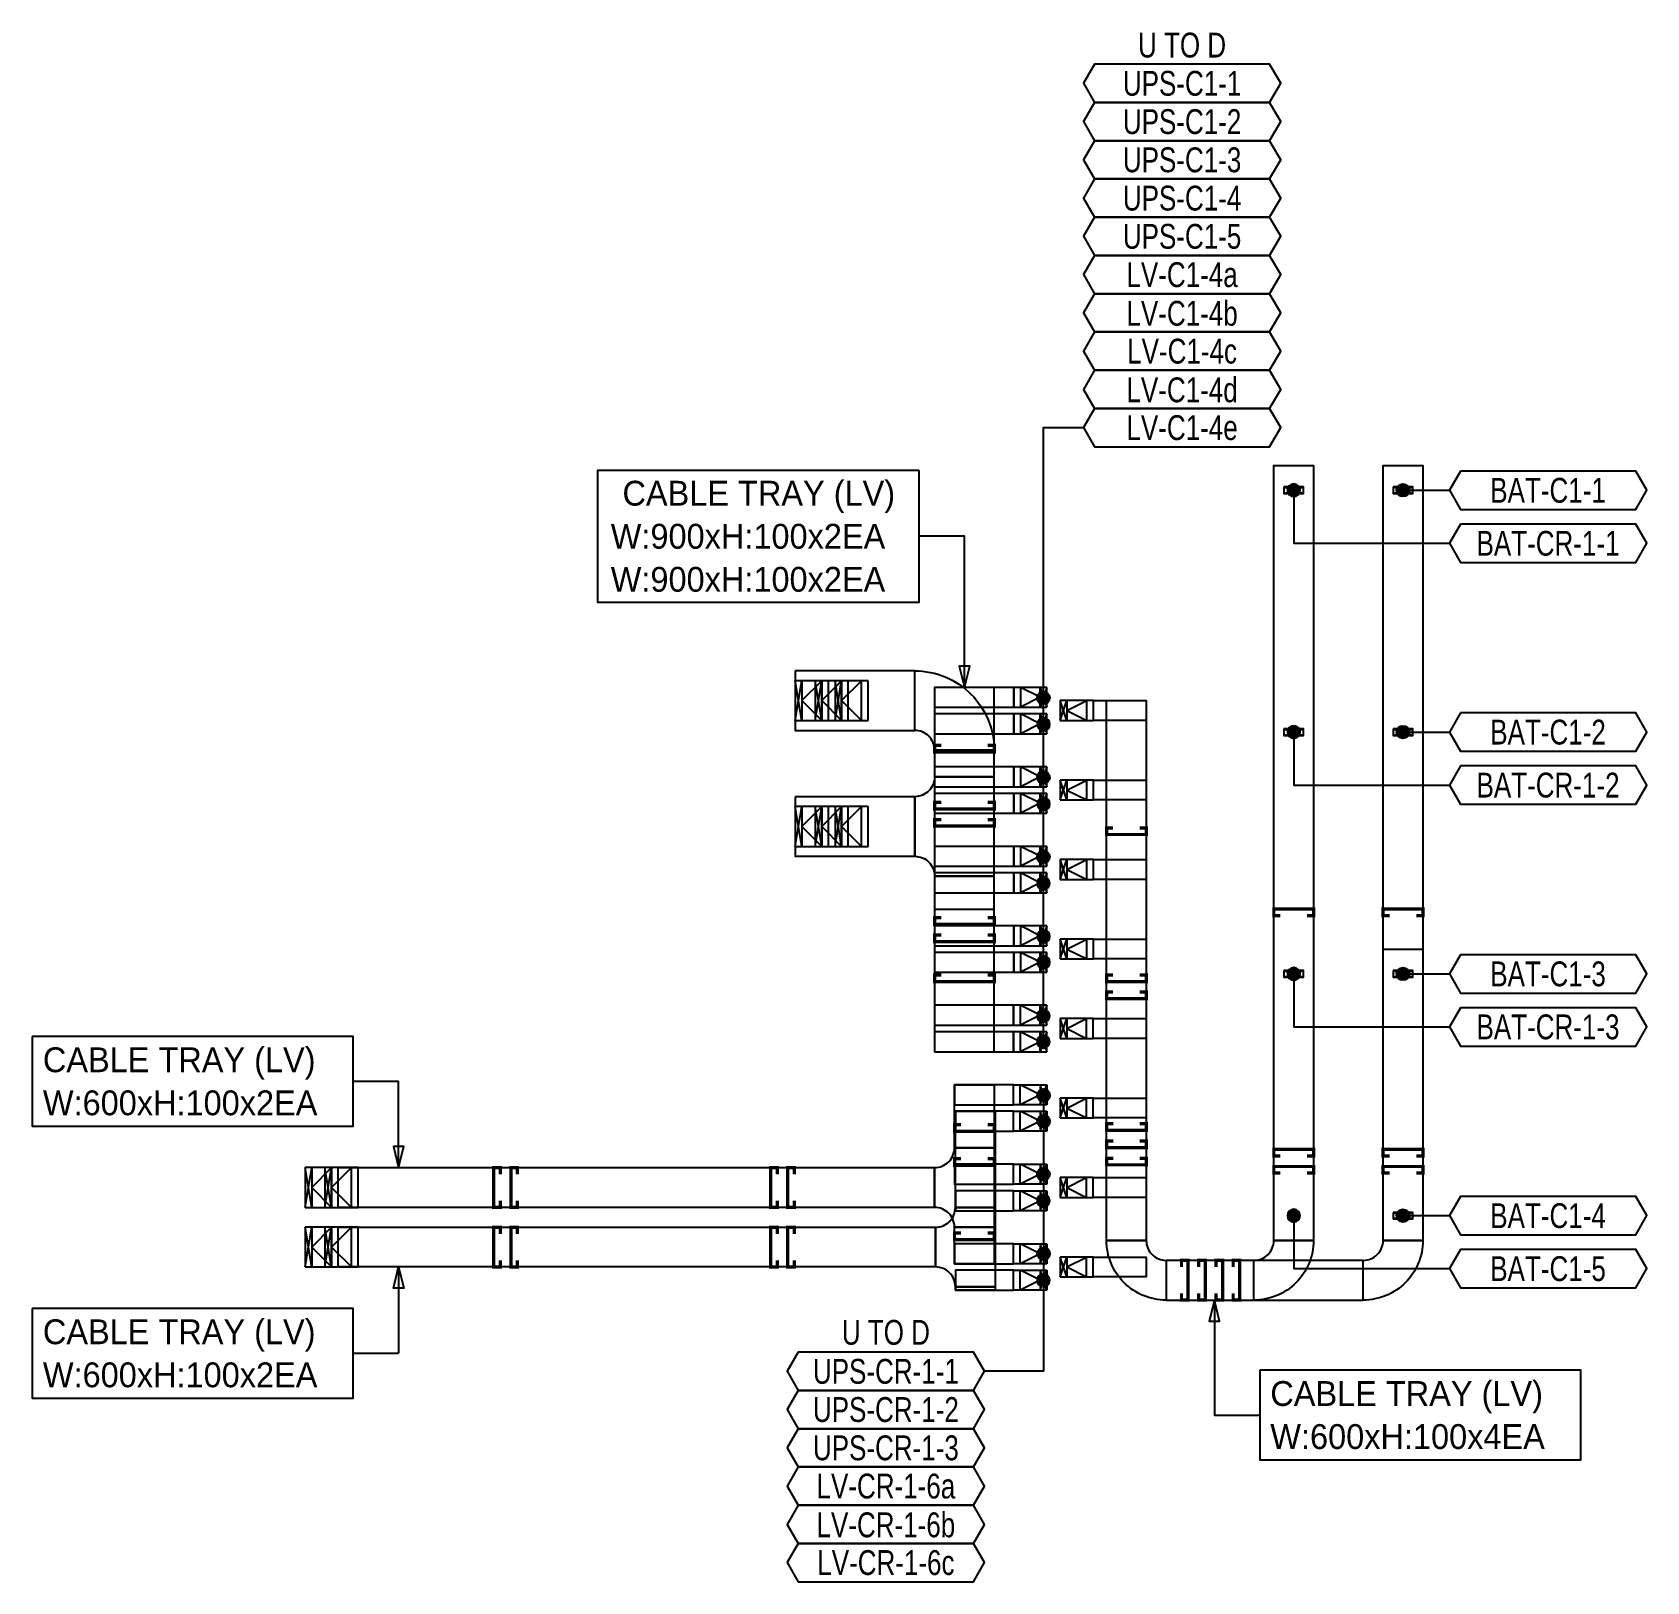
# Model space of a CAD drawing. Header units: millimetres. Extents: x 31670 to 374393, y -351975 to 839589.
# Drawn here: x 286631 to 311005, y -304501 to -281111 of the extents above; entities that cross this region are included whole.
import ezdxf
from ezdxf.enums import TextEntityAlignment as Align

# ---------------------------------------------------------------- set-up
doc = ezdxf.new("R2010")
doc.units = ezdxf.units.MM
doc.header["$LTSCALE"] = 150
for name, color, linetype in [('-----26 Electrical Cable Tray_HV_N', 30, 'Continuous'), ('-----26 Electrical Cable Tray_LV_UPS1', 6, 'Continuous'), ('-----26 Electrical Cable Tray_LV_UPS2', 2, 'Continuous'), ('-----26 Electrical Cable Tray_LV_UPSBAT', 11, 'Continuous'), ('-----29 주기', 1, 'Continuous'), ('-----30 Text', 2, 'Continuous'), ('-----99 Cable Schedule', 2, 'Continuous')]:
    doc.layers.add(name, color=color, linetype=linetype)
doc.styles.add('ELEC', font='Dotum.ttf')

msp = doc.modelspace()

# ---------------------------------------------------------------- texts
at = {"layer": '-----26 Electrical Cable Tray_LV_UPS1', "style": 'ELEC'}
for s, p in [('W:900xH:100x2EA', (295364, -289369, 0)), ('CABLE TRAY (LV)', (286791, -296622, 0)), ('W:600xH:100x2EA', (286791, -297272, 0))]:
    msp.add_text(s, height=375, dxfattribs=at).set_placement(p, align=Align.MIDDLE_LEFT)
at = {"layer": '-----26 Electrical Cable Tray_LV_UPS2', "style": 'ELEC'}
for s, p in [('CABLE TRAY (LV)', (295541, -288069, 0)), ('W:900xH:100x2EA', (295364, -288719, 0)), ('CABLE TRAY (LV)', (286791, -300728, 0)), ('W:600xH:100x2EA', (286791, -301378, 0))]:
    msp.add_text(s, height=375, dxfattribs=at).set_placement(p, align=Align.MIDDLE_LEFT)
at = {"layer": '-----26 Electrical Cable Tray_LV_UPSBAT', "style": 'ELEC'}
for s, p in [('CABLE TRAY (LV)', (305322, -301660, 0)), ('W:600xH:100x4EA', (305322, -302310, 0))]:
    msp.add_text(s, height=375, dxfattribs=at).set_placement(p, align=Align.MIDDLE_LEFT)
at = {"layer": '-----30 Text', "linetype": 'Continuous', "style": 'ELEC', "width": 0.8}
for s, p in [('U TO D', (303990, -281304)), ('UPS-C1-1', (303990, -281881)), ('UPS-C1-2', (303990, -282459)), ('UPS-C1-3', (303990, -283036)), ('UPS-C1-4', (303990, -283614)), ('UPS-C1-5', (303990, -284191)), ('LV-C1-4a', (303990, -284769)), ('LV-C1-4b', (303990, -285346)), ('LV-C1-4c', (303990, -285924)), ('LV-C1-4d', (303990, -286501)), ('LV-C1-4e', (303990, -287079)), ('BAT-C1-1', (309515, -288025)), ('BAT-CR-1-1', (309515, -288825, 0)), ('BAT-C1-2', (309515, -291675)), ('BAT-CR-1-2', (309515, -292475, 0)), ('BAT-C1-3', (309515, -295325)), ('BAT-CR-1-3', (309515, -296125, 0)), ('BAT-C1-4', (309515, -298975)), ('BAT-C1-5', (309515, -299775)), ('U TO D', (299518, -300736, 0)), ('UPS-CR-1-1', (299518, -301325, 0)), ('UPS-CR-1-2', (299518, -301902, 0)), ('UPS-CR-1-3', (299518, -302480, 0)), ('LV-CR-1-6a', (299518, -303057, 0)), ('LV-CR-1-6b', (299518, -303635, 0)), ('LV-CR-1-6c', (299518, -304212, 0))]:
    msp.add_text(s, height=375, dxfattribs=at).set_placement(p, align=Align.MIDDLE)

# ---------------------------------------------------------------- blocks, each defined once
blk = doc.blocks.new('A$550585017316')
at = {"color": 0}
for p, q in [((400, 300), (0, 300)), ((0, 300), (0, 0)), ((500, 300), (400, 300)), ((500, 0), (500, 300)), ((0, 0), (400, 0)), ((400, 0), (500, 0))]:
    blk.add_line(p, q, dxfattribs=at)
at = {"color": 8}
for p, q in [((100, 0), (0, 300)), ((0, 0), (100, 300)), ((100, 150), (400, 300)), ((100, 300), (100, 0)), ((400, 0), (400, 300)), ((100, 150), (400, 0))]:
    blk.add_line(p, q, dxfattribs=at)
blk = doc.blocks.new('A$495596483691')
at = {"color": 0}
for p, q in [((100, 600), (0, 600)), ((0, 600), (0, 0)), ((500, 600), (100, 600)), ((500, 0), (500, 600)), ((0, 0), (100, 0)), ((100, 0), (500, 0))]:
    blk.add_line(p, q, dxfattribs=at)
at = {"color": 8}
for p, q in [((400, 300), (100, 600)), ((100, 600), (100, 0)), ((400, 0), (400, 600)), ((400, 600), (500, 0)), ((500, 600), (400, 0)), ((400, 300), (100, 0))]:
    blk.add_line(p, q, dxfattribs=at)
blk = doc.blocks.new('A$C9a0ab699')
h = blk.add_hatch(color=0)
edge = h.paths.add_edge_path()
edge.add_arc((64, 64), 64, -360, 0, ccw=False)
at = {"color": 0}
blk.add_circle((64, 64), 64, dxfattribs=at)

# ---------------------------------------------------------------- linework, layer by layer
at = {"layer": '-----26 Electrical Cable Tray_HV_N', "color": 1}
for p, q in [((291477, -296947, 0), (292162, -296947, 0)), ((291477, -301053, 0), (292162, -301053, 0))]:
    msp.add_line(p, q, dxfattribs=at)
at = {"layer": '-----26 Electrical Cable Tray_HV_N', "color": 1, "elevation": 0}
for points in [[(300015, -287719), (300015, -289719), (295169, -289719), (295169, -287719)], [(286631, -296272), (286631, -297622), (291477, -297622), (291477, -296272)], [(286631, -300378), (286631, -301728), (291477, -301728), (291477, -300378)], [(305162, -301310), (305162, -302660), (310008, -302660), (310008, -301310)]]:
    msp.add_lwpolyline(points, close=True, dxfattribs=at)
for points in [[(300704, -291000), (300784, -290680), (300624, -290680), (300704, -291000), (300704, -288719), (300015, -288719)], [(292162, -298250), (292242, -297930), (292082, -297930), (292162, -298250), (292162, -296947)], [(292162, -299750), (292242, -300070), (292082, -300070), (292162, -299750), (292162, -301053)], [(304477, -300250), (304397, -300570), (304557, -300570), (304477, -300250), (304477, -301985), (305162, -301985)]]:
    msp.add_lwpolyline(points, dxfattribs=at)
at = {"layer": '-----26 Electrical Cable Tray_LV_UPS1', "elevation": 0}
for points in [[(300254, -292350), (301154, -292350), (301154, -291000), (300254, -291000)], [(300254, -291700), (301449, -291700), (301449, -291400), (300254, -291400)], [(298150, -292650), (298150, -293550), (299954, -293550), (299954, -292650)], [(298150, -292650), (298150, -293550), (299954, -293550), (299954, -292650)], [(300254, -292900), (301449, -292900), (301449, -292600), (300254, -292600)], [(300254, -294100), (301449, -294100), (301449, -293800), (300254, -293800)], [(300254, -296500), (301154, -296500), (301154, -293850), (300254, -293850)], [(300254, -296500), (301154, -296500), (301154, -293850), (300254, -293850)], [(300254, -295300), (301449, -295300), (301449, -295000), (300254, -295000)], [(300250, -296500), (301446, -296500), (301446, -296200), (300250, -296200)], [(301446, -297000), (300554, -297000), (300554, -297300), (301446, -297300)], [(301154, -297000), (301154, -297950), (300554, -297950), (300554, -297000)], [(291250, -298250), (300254, -298250), (300254, -298850), (291250, -298850)], [(291550, -298250), (300254, -298250), (300254, -298850), (291550, -298850)], [(301446, -298200), (300554, -298200), (300554, -298500), (301446, -298500)], [(301154, -299150), (301154, -299700), (300554, -299700), (300554, -299150)], [(301446, -299400), (300554, -299400), (300554, -299700), (301446, -299700)]]:
    msp.add_lwpolyline(points, close=True, dxfattribs=at)
at = {"layer": '-----26 Electrical Cable Tray_LV_UPS1', "ltscale": 7.5, "const_width": 50, "elevation": 0}
for points in [[(301054, -291877), (301154, -291877), (301154, -291977), (300254, -291977), (300254, -291877), (300354, -291877)], [(301054, -294477), (301154, -294477), (301154, -294577), (300254, -294577), (300254, -294477), (300354, -294477)], [(301054, -294737), (301154, -294737), (301154, -294837), (300254, -294837), (300254, -294737), (300354, -294737)], [(301054, -297602), (301154, -297602), (301154, -297702), (300554, -297702), (300554, -297602), (300654, -297602)], [(293696, -298750), (293696, -298850), (293596, -298850), (293596, -298250), (293696, -298250), (293696, -298350)], [(293956, -298750), (293956, -298850), (293856, -298850), (293856, -298250), (293956, -298250), (293956, -298350)], [(297877, -298750), (297877, -298850), (297777, -298850), (297777, -298250), (297877, -298250), (297877, -298350)], [(298137, -298750), (298137, -298850), (298037, -298850), (298037, -298250), (298137, -298250), (298137, -298350)], [(301054, -299238), (301154, -299238), (301154, -299338), (300554, -299338), (300554, -299238), (300654, -299238)]]:
    msp.add_lwpolyline(points, dxfattribs=at)
at = {"layer": '-----26 Electrical Cable Tray_LV_UPS1', "elevation": 0}
for points in [[(300254, -293850), (301154, -293850), (301154, -293850), (301154, -292350), (300254, -292350, -0.414214), (299954, -292650), (299954, -293550), (299954, -293550, -0.414214)], [(300254, -293850), (301154, -293850), (301154, -293850), (301154, -292350), (300254, -292350, -0.414214), (299954, -292650), (299954, -293550), (299954, -293550, -0.414214)], [(300554, -297950), (301154, -297950), (301154, -297950), (301154, -299150), (300554, -299150, 0.414214), (300254, -298850), (300254, -298250), (300254, -298250, 0.414214)], [(300554, -297950), (301154, -297950), (301154, -297950), (301154, -299150), (300554, -299150, 0.414214), (300254, -298850), (300254, -298250), (300254, -298250, 0.414214)]]:
    msp.add_lwpolyline(points, format="xyb", close=True, dxfattribs=at)
at = {"layer": '-----26 Electrical Cable Tray_LV_UPS2', "elevation": 0}
for points in [[(298150, -290750), (298150, -291650), (299954, -291650), (299954, -290750)], [(298150, -290750), (298150, -291650), (299954, -291650), (299954, -290750)], [(300254, -291300), (301449, -291300), (301449, -291000), (300254, -291000)], [(300254, -296500), (301154, -296500), (301154, -291950), (300254, -291950)], [(300254, -294350), (301154, -294350), (301154, -291950), (300254, -291950)], [(300254, -292500), (301449, -292500), (301449, -292200), (300254, -292200)], [(300254, -293700), (301449, -293700), (301449, -293400), (300254, -293400)], [(300254, -294900), (301449, -294900), (301449, -294600), (300254, -294600)], [(300250, -296100), (301446, -296100), (301446, -295800), (300250, -295800)], [(301446, -297400), (300567, -297400), (300567, -297700), (301446, -297700)], [(301167, -297400), (301167, -298850), (300567, -298850), (300567, -297400)], [(301446, -298600), (300567, -298600), (300567, -298900), (301446, -298900)], [(291250, -299150), (300267, -299150), (300267, -299750), (291250, -299750)], [(291550, -299150), (300267, -299150), (300267, -299750), (291550, -299750)], [(301446, -299800), (300567, -299800), (300567, -300100), (301446, -300100)], [(301167, -300050), (301167, -300100), (300567, -300100), (300567, -300050)]]:
    msp.add_lwpolyline(points, close=True, dxfattribs=at)
for points in [[(300254, -291950), (300254, -291950, 0.414214), (299954, -291650), (299954, -291650), (299954, -290750, -0.414214), (301154, -291950)], [(300254, -291950), (300254, -291950, 0.414214), (299954, -291650), (299954, -291650), (299954, -290750, -0.414214), (301154, -291950)], [(300567, -298850), (301167, -298850), (301167, -298850), (301167, -300050), (300567, -300050, 0.414214), (300267, -299750), (300267, -299150), (300267, -299150, 0.414214)]]:
    msp.add_lwpolyline(points, format="xyb", close=True, dxfattribs=at)
at = {"layer": '-----26 Electrical Cable Tray_LV_UPS2', "ltscale": 7.5, "const_width": 50, "elevation": 0}
for points in [[(301054, -292735), (301154, -292735), (301154, -292835), (300254, -292835), (300254, -292735), (300354, -292735)], [(301054, -292995), (301154, -292995), (301154, -293095), (300254, -293095), (300254, -292995), (300354, -292995)], [(301054, -295341), (301154, -295341), (301154, -295441), (300254, -295441), (300254, -295341), (300354, -295341)], [(301054, -298116), (301154, -298116), (301154, -298216), (300554, -298216), (300554, -298116), (300654, -298116)], [(293696, -299650), (293696, -299750), (293596, -299750), (293596, -299150), (293696, -299150), (293696, -299250)], [(293956, -299650), (293956, -299750), (293856, -299750), (293856, -299150), (293956, -299150), (293956, -299250)], [(297877, -299650), (297877, -299750), (297777, -299750), (297777, -299150), (297877, -299150), (297877, -299250)], [(298137, -299650), (298137, -299750), (298037, -299750), (298037, -299150), (298137, -299150), (298137, -299250)]]:
    msp.add_lwpolyline(points, dxfattribs=at)
at = {"layer": '-----26 Electrical Cable Tray_LV_UPSBAT'}
for p, q in [((305525, -288075, 0), (305825, -287975, 0)), ((305525, -287975, 0), (305825, -288075, 0)), ((307175, -288075), (307475, -287975)), ((307175, -287975), (307475, -288075)), ((305525, -291725), (305825, -291625)), ((305525, -291625), (305825, -291725)), ((307175, -291725), (307475, -291625)), ((307175, -291625), (307475, -291725)), ((305525, -295375), (305825, -295275)), ((305525, -295275), (305825, -295375)), ((307175, -295375), (307475, -295275)), ((307175, -295275), (307475, -295375)), ((307175, -299025), (307475, -298925)), ((307175, -298925), (307475, -299025))]:
    msp.add_line(p, q, dxfattribs=at)
at = {"layer": '-----26 Electrical Cable Tray_LV_UPSBAT', "elevation": 0}
for points in [[(305375, -299350), (305375, -287650), (305975, -287650), (305975, -299350)], [(307025, -299350), (307025, -287650), (307625, -287650), (307625, -299350)], [(305525, -287975), (305525, -288075), (305825, -288075), (305825, -287975)], [(307175, -287975), (307175, -288075), (307475, -288075), (307475, -287975)], [(302651, -291200), (303449, -291200), (303449, -291500), (302651, -291500)], [(302849, -299350), (302849, -291200), (303449, -291200), (303449, -299350)], [(302849, -299350), (302849, -291200), (303449, -291200), (303449, -299350)], [(305525, -291625), (305525, -291725), (305825, -291725), (305825, -291625)], [(307175, -291625), (307175, -291725), (307475, -291725), (307475, -291625)], [(302651, -292400), (303449, -292400), (303449, -292700), (302651, -292700)], [(302651, -293600), (303449, -293600), (303449, -293900), (302651, -293900)], [(302651, -294800), (303449, -294800), (303449, -295100), (302651, -295100)], [(307025, -299350), (307025, -294950), (307625, -294950), (307625, -299350)], [(305525, -295275), (305525, -295375), (305825, -295375), (305825, -295275)], [(307175, -295275), (307175, -295375), (307475, -295375), (307475, -295275)], [(302648, -296000), (303450, -296000), (303450, -296300), (302648, -296300)], [(302648, -297200), (303450, -297200), (303450, -297500), (302648, -297500)], [(302648, -298400), (303450, -298400), (303450, -298700), (302648, -298700)], [(307175, -298925), (307175, -299025), (307475, -299025), (307475, -298925)], [(302648, -299600), (303450, -299600), (303450, -299900), (302648, -299900)], [(303749, -300250), (306725, -300250), (306725, -299650), (303749, -299650)], [(303749, -300250), (306725, -300250), (306725, -299650), (303749, -299650)], [(303749, -300250), (305075, -300250), (305075, -299650), (303749, -299650)], [(303749, -300250), (305075, -300250), (305075, -299650), (303749, -299650)]]:
    msp.add_lwpolyline(points, close=True, dxfattribs=at)
at = {"layer": '-----26 Electrical Cable Tray_LV_UPSBAT', "ltscale": 7.5, "const_width": 50, "elevation": 0}
for points in [[(303349, -293121), (303449, -293121), (303449, -293221), (302849, -293221), (302849, -293121), (302949, -293121)], [(307125, -294445), (307025, -294445), (307025, -294345), (307625, -294345), (307625, -294445), (307525, -294445)], [(303349, -295341), (303449, -295341), (303449, -295441), (302849, -295441), (302849, -295341), (302949, -295341)], [(303349, -295601), (303449, -295601), (303449, -295701), (302849, -295701), (302849, -295601), (302949, -295601)], [(303350, -297588), (303450, -297588), (303450, -297688), (302850, -297688), (302850, -297588), (302950, -297588)], [(303350, -297848), (303450, -297848), (303450, -297948), (302850, -297948), (302850, -297848), (302950, -297848)], [(303350, -298108), (303450, -298108), (303450, -298208), (302850, -298208), (302850, -298108), (302950, -298108)], [(307125, -298074), (307025, -298074), (307025, -297974), (307625, -297974), (307625, -298074), (307525, -298074)], [(307125, -298333), (307025, -298333), (307025, -298233), (307625, -298233), (307625, -298333), (307525, -298333)], [(303981, -299750), (303981, -299650), (304081, -299650), (304081, -300250), (303981, -300250), (303981, -300150)], [(304241, -299750), (304241, -299650), (304341, -299650), (304341, -300250), (304241, -300250), (304241, -300150)], [(304501, -299750), (304501, -299650), (304601, -299650), (304601, -300250), (304501, -300250), (304501, -300150)], [(304761, -299750), (304761, -299650), (304861, -299650), (304861, -300250), (304761, -300250), (304761, -300150)]]:
    msp.add_lwpolyline(points, dxfattribs=at)
at = {"layer": '-----26 Electrical Cable Tray_LV_UPSBAT', "ltscale": 7.5, "const_width": 50}
for points in [[(305475, -294445), (305375, -294445), (305375, -294345), (305975, -294345), (305975, -294445), (305875, -294445)], [(305475, -298074), (305375, -298074), (305375, -297974), (305975, -297974), (305975, -298074), (305875, -298074)], [(305475, -298333), (305375, -298333), (305375, -298233), (305975, -298233), (305975, -298333), (305875, -298333)]]:
    msp.add_lwpolyline(points, dxfattribs=at)
at = {"layer": '-----26 Electrical Cable Tray_LV_UPSBAT', "elevation": 0}
for points in [[(303449, -299350), (303449, -299350, 0.414214), (303749, -299650), (303749, -299650), (303749, -300250, -0.414214), (302849, -299350)], [(303449, -299350), (303449, -299350, 0.414214), (303749, -299650), (303749, -299650), (303749, -300250, -0.414214), (302849, -299350)], [(303449, -299350), (303449, -299350, 0.414214), (303749, -299650), (303749, -299650), (303749, -300250, -0.414214), (302849, -299350)], [(303449, -299350), (303449, -299350, 0.414214), (303749, -299650), (303749, -299650), (303749, -300250, -0.414214), (302849, -299350)], [(305075, -299650), (305075, -299650, 0.414214), (305375, -299350), (305375, -299350), (305975, -299350, -0.414214), (305075, -300250)], [(305075, -299650), (305075, -299650, 0.414214), (305375, -299350), (305375, -299350), (305975, -299350, -0.414214), (305075, -300250)], [(306725, -299650), (306725, -299650, 0.414214), (307025, -299350), (307025, -299350), (307625, -299350, -0.414214), (306725, -300250)], [(306725, -299650), (306725, -299650, 0.414214), (307025, -299350), (307025, -299350), (307625, -299350, -0.414214), (306725, -300250)]]:
    msp.add_lwpolyline(points, format="xyb", close=True, dxfattribs=at)
at = {"layer": '-----29 주기', "elevation": 0}
for points in [[(302667, -281593), (302500, -281881), (302667, -282170), (305312, -282170), (305479, -281881), (305312, -281593)], [(302667, -282170), (302500, -282459), (302667, -282748), (305312, -282748), (305479, -282459), (305312, -282170)], [(302667, -282748), (302500, -283036), (302667, -283325), (305312, -283325), (305479, -283036), (305312, -282748)], [(302667, -283325), (302500, -283614), (302667, -283903), (305312, -283903), (305479, -283614), (305312, -283325)], [(302667, -283903), (302500, -284191), (302667, -284480), (305312, -284480), (305479, -284191), (305312, -283903)], [(302667, -284480), (302500, -284769), (302667, -285058), (305312, -285058), (305479, -284769), (305312, -284480)], [(302667, -285058), (302500, -285346), (302667, -285635), (305312, -285635), (305479, -285346), (305312, -285058)], [(302667, -285635), (302500, -285924), (302667, -286213), (305312, -286213), (305479, -285924), (305312, -285635)], [(302667, -286213), (302500, -286501), (302667, -286790), (305312, -286790), (305479, -286501), (305312, -286213)], [(302667, -286790), (302500, -287079), (302667, -287368), (305312, -287368), (305479, -287079), (305312, -286790)], [(308192, -287736), (308025, -288025), (308192, -288314), (310838, -288314), (311005, -288025), (310838, -287736)], [(308192, -288537), (308025, -288825), (308192, -289114), (310838, -289114), (311005, -288825), (310838, -288537)], [(308192, -291386), (308025, -291675), (308192, -291964), (310838, -291964), (311005, -291675), (310838, -291386)], [(308192, -292187), (308025, -292475), (308192, -292764), (310838, -292764), (311005, -292475), (310838, -292187)], [(308192, -295036), (308025, -295325), (308192, -295614), (310838, -295614), (311005, -295325), (310838, -295036)], [(308192, -295837), (308025, -296125), (308192, -296414), (310838, -296414), (311005, -296125), (310838, -295837)], [(308192, -298686), (308025, -298975), (308192, -299264), (310838, -299264), (311005, -298975), (310838, -298686)], [(308192, -299487), (308025, -299775), (308192, -300064), (310838, -300064), (311005, -299775), (310838, -299487)], [(298196, -301036), (298029, -301325), (298196, -301614), (300841, -301614), (301008, -301325), (300841, -301036)], [(298196, -301614), (298029, -301902), (298196, -302191), (300841, -302191), (301008, -301902), (300841, -301614)], [(298196, -302191), (298029, -302480), (298196, -302769), (300841, -302769), (301008, -302480), (300841, -302191)], [(298196, -302769), (298029, -303057), (298196, -303346), (300841, -303346), (301008, -303057), (300841, -302769)], [(298196, -303346), (298029, -303635), (298196, -303924), (300841, -303924), (301008, -303635), (300841, -303346)], [(298196, -303924), (298029, -304212), (298196, -304501), (300841, -304501), (301008, -304212), (300841, -303924)]]:
    msp.add_lwpolyline(points, close=True, dxfattribs=at)
at = {"layer": '-----99 Cable Schedule', "color": 1, "elevation": 0}
for points in [[(301899, -296351), (301899, -287079), (302500, -287079)], [(305675, -288025), (305675, -288825), (308025, -288825)], [(307325, -288025), (308025, -288025)], [(305675, -291675), (305675, -292475), (308025, -292475)], [(307325, -291675), (308025, -291675)], [(305675, -295325), (305675, -296125), (308025, -296125)], [(307325, -295325), (308025, -295325)], [(301896, -297159), (301896, -301325), (301008, -301325)], [(305675, -298975), (305675, -299775), (308025, -299775)], [(307325, -298975), (308025, -298975)]]:
    msp.add_lwpolyline(points, dxfattribs=at)

# ---------------------------------------------------------------- block references
at = {"layer": '-----26 Electrical Cable Tray_LV_UPS1', "rotation": 180}
for name, p in [('A$550585017316', (301949, -291400)), ('A$550585017316', (301949, -292600)), ('A$495596483691', (298650, -292800, 0)), ('A$495596483691', (298950, -292800, 0)), ('A$495596483691', (299250, -292800, 0)), ('A$550585017316', (301949, -293800)), ('A$550585017316', (301949, -295000)), ('A$550585017316', (301946, -296200)), ('A$495596483691', (291250, -298250, 0)), ('A$495596483691', (291550, -298250, 0))]:
    msp.add_blockref(name, p, dxfattribs=at)
at = {"layer": '-----26 Electrical Cable Tray_LV_UPS1', "xscale": -1}
for p in [(301946, -297300), (301946, -298500), (301946, -299700)]:
    msp.add_blockref('A$550585017316', p, dxfattribs=at)
at = {"layer": '-----26 Electrical Cable Tray_LV_UPS2', "rotation": 180}
for name, p in [('A$495596483691', (298650, -290900)), ('A$495596483691', (298950, -290900)), ('A$495596483691', (299250, -290900)), ('A$550585017316', (301949, -291000)), ('A$550585017316', (301949, -292200)), ('A$550585017316', (301949, -293400)), ('A$550585017316', (301949, -294600)), ('A$550585017316', (301946, -295800)), ('A$495596483691', (291250, -299150, 0)), ('A$495596483691', (291550, -299150, 0))]:
    msp.add_blockref(name, p, dxfattribs=at)
at = {"layer": '-----26 Electrical Cable Tray_LV_UPS2', "xscale": -1}
for p in [(301946, -297700), (301946, -298900), (301946, -300100)]:
    msp.add_blockref('A$550585017316', p, dxfattribs=at)
at = {"layer": '-----26 Electrical Cable Tray_LV_UPSBAT'}
for p in [(302151, -291500), (302151, -292700), (302151, -293900), (302151, -295100), (302148, -296300), (302148, -297500), (302148, -298700), (302148, -299900)]:
    msp.add_blockref('A$550585017316', p, dxfattribs=at)
at = {"layer": '-----99 Cable Schedule', "color": 1, "xscale": -1.5, "yscale": 1.5, "zscale": 1.5}
for p in [(305771, -288121, 0), (301995, -291655), (305771, -291771), (301995, -292855), (301992, -294055), (301995, -294855), (301995, -295246), (305771, -295421), (301992, -296055), (301992, -296446), (301992, -298846), (305771, -299071), (301992, -300046)]:
    msp.add_blockref('A$C9a0ab699', p, dxfattribs=at)
at = {"layer": '-----99 Cable Schedule', "color": 1, "xscale": 1.5, "yscale": 1.5, "zscale": 1.5}
for p, rotation in [((307421, -288121), 90.00000000000001), ((301992, -291063), 180), ((307421, -291771), 90.00000000000001), ((301992, -292263), 180), ((301992, -293463), 180), ((307421, -295421), 90.00000000000001), ((301995, -297063), 180), ((301995, -297454), 180), ((301992, -298254), 180), ((307421, -299071), 90.00000000000001), ((301995, -299454), 180)]:
    msp.add_blockref('A$C9a0ab699', p, dxfattribs=dict(at, rotation=rotation))

msp.set_redraw_order([(e.dxf.handle, doc.entitydb.next_handle()) for e in msp.query("TEXT MTEXT ATTDEF DIMENSION ARC_DIMENSION")])  # texts and dimensions are drawn at this point

doc.saveas('drawing.dxf')
